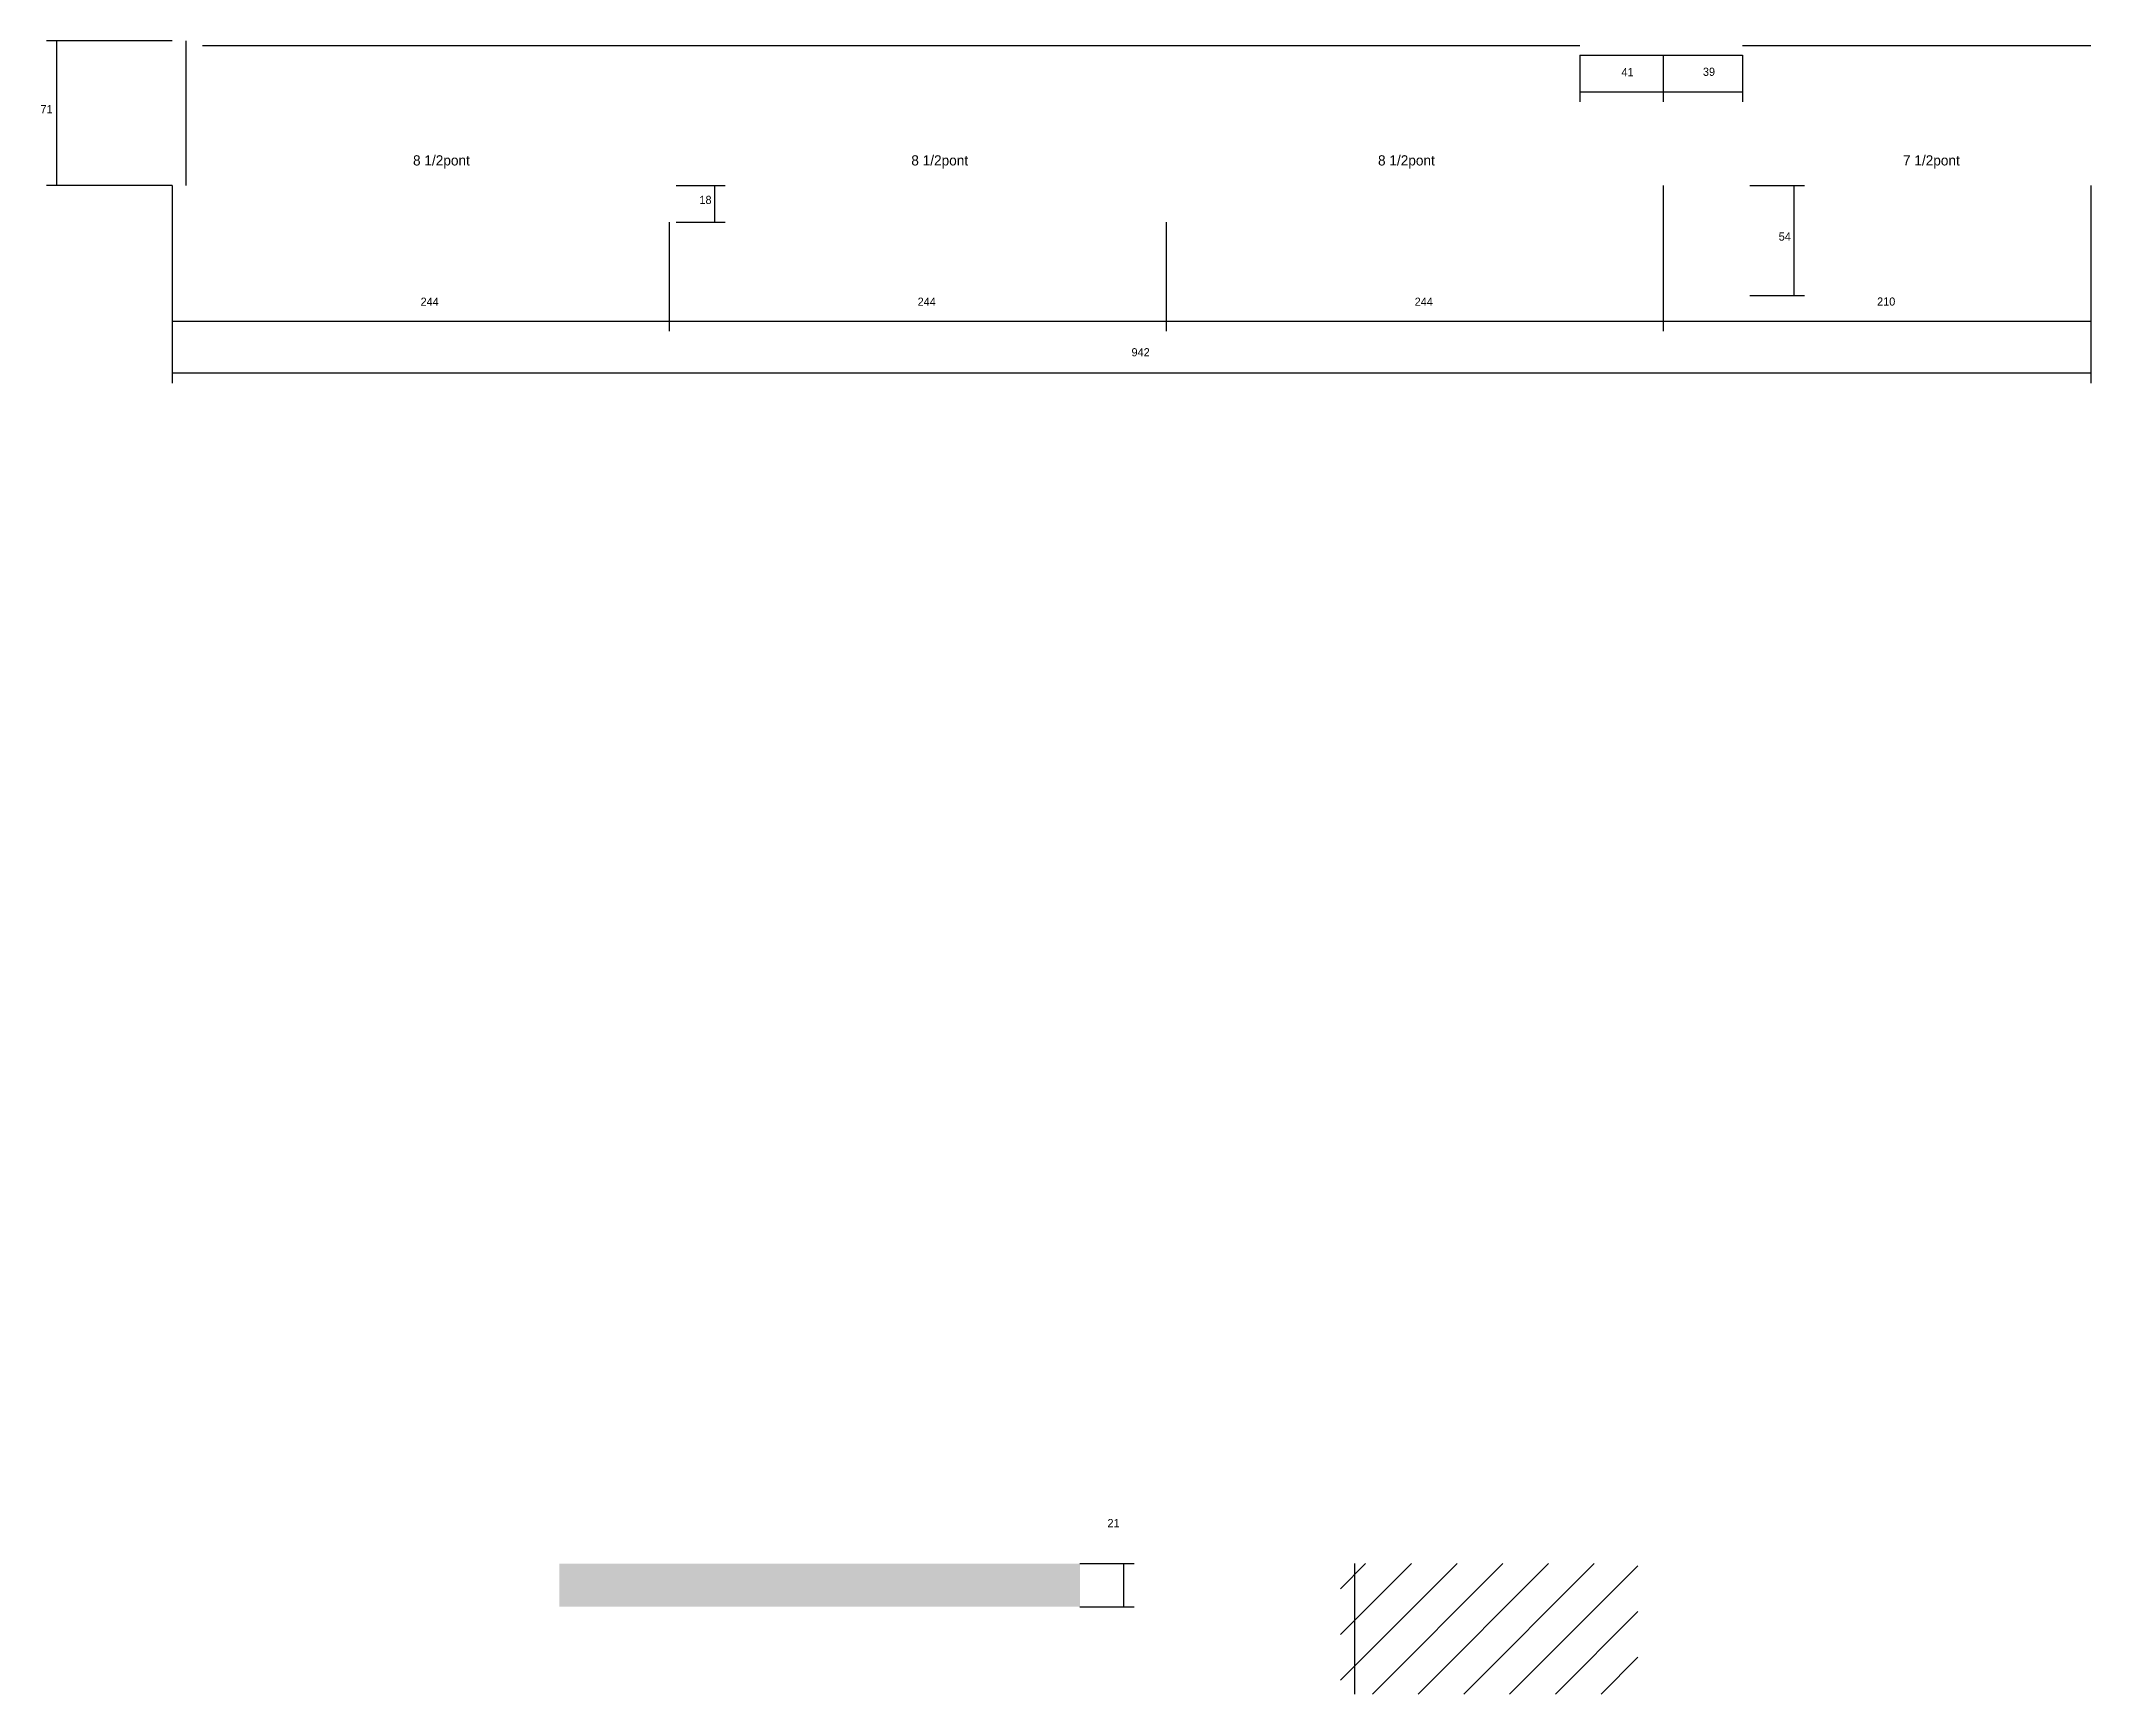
# Model space of a CAD drawing. Header units: metres. Extents: x -20278 to -18628, y -2124 to -842.
# Drawn here: x -19728 to -18722, y -2124 to -1313 of the extents above; entities that cross this region are included whole.
import ezdxf

# ---------------------------------------------------------------- set-up
doc = ezdxf.new("R2010")
doc.units = ezdxf.units.M
for name, color, linetype in [('COTA', 4, 'Continuous'), ('Cota Seção (2x)', 4, 'Continuous'), ('Hachura', 253, 'Continuous'), ('NOMENCLATURA', 7, 'Continuous'), ('SARR_2.2x7', 40, 'Continuous')]:
    doc.layers.add(name, color=color, linetype=linetype)

msp = doc.modelspace()

# ---------------------------------------------------------------- texts
at = {"layer": 'COTA'}
for s, p in [('41', (-18952.5, -1330.3)), ('39', (-18912.5, -1330.1)), ('71', (-19728.6, -1348.5)), ('18', (-19405.1, -1393)), ('54', (-18875.3, -1411)), ('210', (-18827, -1442.9)), ('942', (-19193, -1467.8)), ('21', (-19204.8, -2042.6))]:
    msp.add_text(s, height=4, dxfattribs=at).set_placement(p)
at = {"layer": 'Cota Seção (2x)'}
for p in [(-19542, -1443), (-19298, -1443), (-19054, -1443)]:
    msp.add_text('244', height=4, dxfattribs=at).set_placement(p)
at = {"layer": 'NOMENCLATURA'}
for s, p in [('8 1/2pont', (-19545.7, -1374.1)), ('8 1/2pont', (-19301.1, -1374.1)), ('8 1/2pont', (-19072, -1374.1)), ('7 1/2pont', (-18814.3, -1374.1))]:
    msp.add_text(s, height=5, dxfattribs=at).set_placement(p)

# ---------------------------------------------------------------- hatches: boundary and pattern name
at = {"layer": 'COTA'}
h = msp.add_hatch(dxfattribs=at)
h.set_pattern_fill('AR-CONC', scale=0.03)
h.paths.add_polyline_path([(-19473.8, -2060.5), (-19473.8, -2081.7), (-19218.3, -2081.7), (-19218.3, -2060.5)])
at = {"layer": 'Hachura'}
h = msp.add_hatch(dxfattribs=at)
h.set_pattern_fill('ANSI31', scale=5)
h.paths.add_polyline_path([(-19090.4, -2060.5), (-19090.4, -2124.5), (-18944.4, -2124.5), (-18944.4, -2060.5)])

# ---------------------------------------------------------------- linework, layer by layer
at = {"layer": 'COTA'}
for p, q in [((-19664, -1313), (-19725.6, -1313)), ((-19720.6, -1384), (-19720.6, -1313)), ((-18973, -1320), (-18973, -1342.9)), ((-18932, -1320), (-18932, -1342.9)), ((-18932, -1320), (-18932, -1342.9)), ((-18893, -1320), (-18893, -1342.9)), ((-18973, -1337.9), (-18932, -1337.9)), ((-18932, -1337.9), (-18893, -1337.9)), ((-19664, -1384), (-19725.6, -1384)), ((-19664, -1384), (-19664, -1480.9)), ((-19416.5, -1384), (-19392.5, -1384)), ((-19397.5, -1402), (-19397.5, -1384)), ((-18932, -1384), (-18932, -1455.5)), ((-18889.5, -1384), (-18862.7, -1384)), ((-18867.7, -1438), (-18867.7, -1384)), ((-18722, -1384), (-18722, -1480.9)), ((-18722, -1384), (-18722, -1455.5)), ((-19416.5, -1402), (-19392.5, -1402)), ((-18889.5, -1438), (-18862.7, -1438)), ((-18932, -1450.5), (-18722, -1450.5)), ((-19664, -1475.9), (-18722, -1475.9)), ((-19218.3, -2060.5), (-19191.7, -2060.5)), ((-19196.7, -2081.7), (-19196.7, -2060.5)), ((-19218.3, -2081.7), (-19191.7, -2081.7))]:
    msp.add_line(p, q, dxfattribs=at)
at = {"layer": 'Cota Seção (2x)'}
for p, q in [((-19664, -1384), (-19664, -1455.5)), ((-18932, -1384), (-18932, -1455.5)), ((-19420, -1402), (-19420, -1455.5)), ((-19420, -1402), (-19420, -1455.5)), ((-19176, -1402), (-19176, -1455.5)), ((-19176, -1402), (-19176, -1455.5)), ((-19664, -1450.5), (-19420, -1450.5)), ((-19420, -1450.5), (-19176, -1450.5)), ((-19176, -1450.5), (-18932, -1450.5))]:
    msp.add_line(p, q, dxfattribs=at)
at = {"layer": 'SARR_2.2x7'}
for p, q in [((-19657, -1384), (-19657, -1313)), ((-19649, -1315.2), (-19420, -1315.2)), ((-19420, -1315.2), (-19176, -1315.2)), ((-19176, -1315.2), (-18973, -1315.2)), ((-18893, -1315.2), (-18722, -1315.2)), ((-18973, -1320), (-18932, -1320)), ((-18932, -1320), (-18893, -1320)), ((-19083.4, -2124.5), (-19083.4, -2060.5))]:
    msp.add_line(p, q, dxfattribs=at)

msp.set_redraw_order([(e.dxf.handle, doc.entitydb.next_handle()) for e in msp.query("TEXT MTEXT ATTDEF DIMENSION ARC_DIMENSION")])  # texts and dimensions are drawn at this point

doc.saveas('drawing.dxf')
